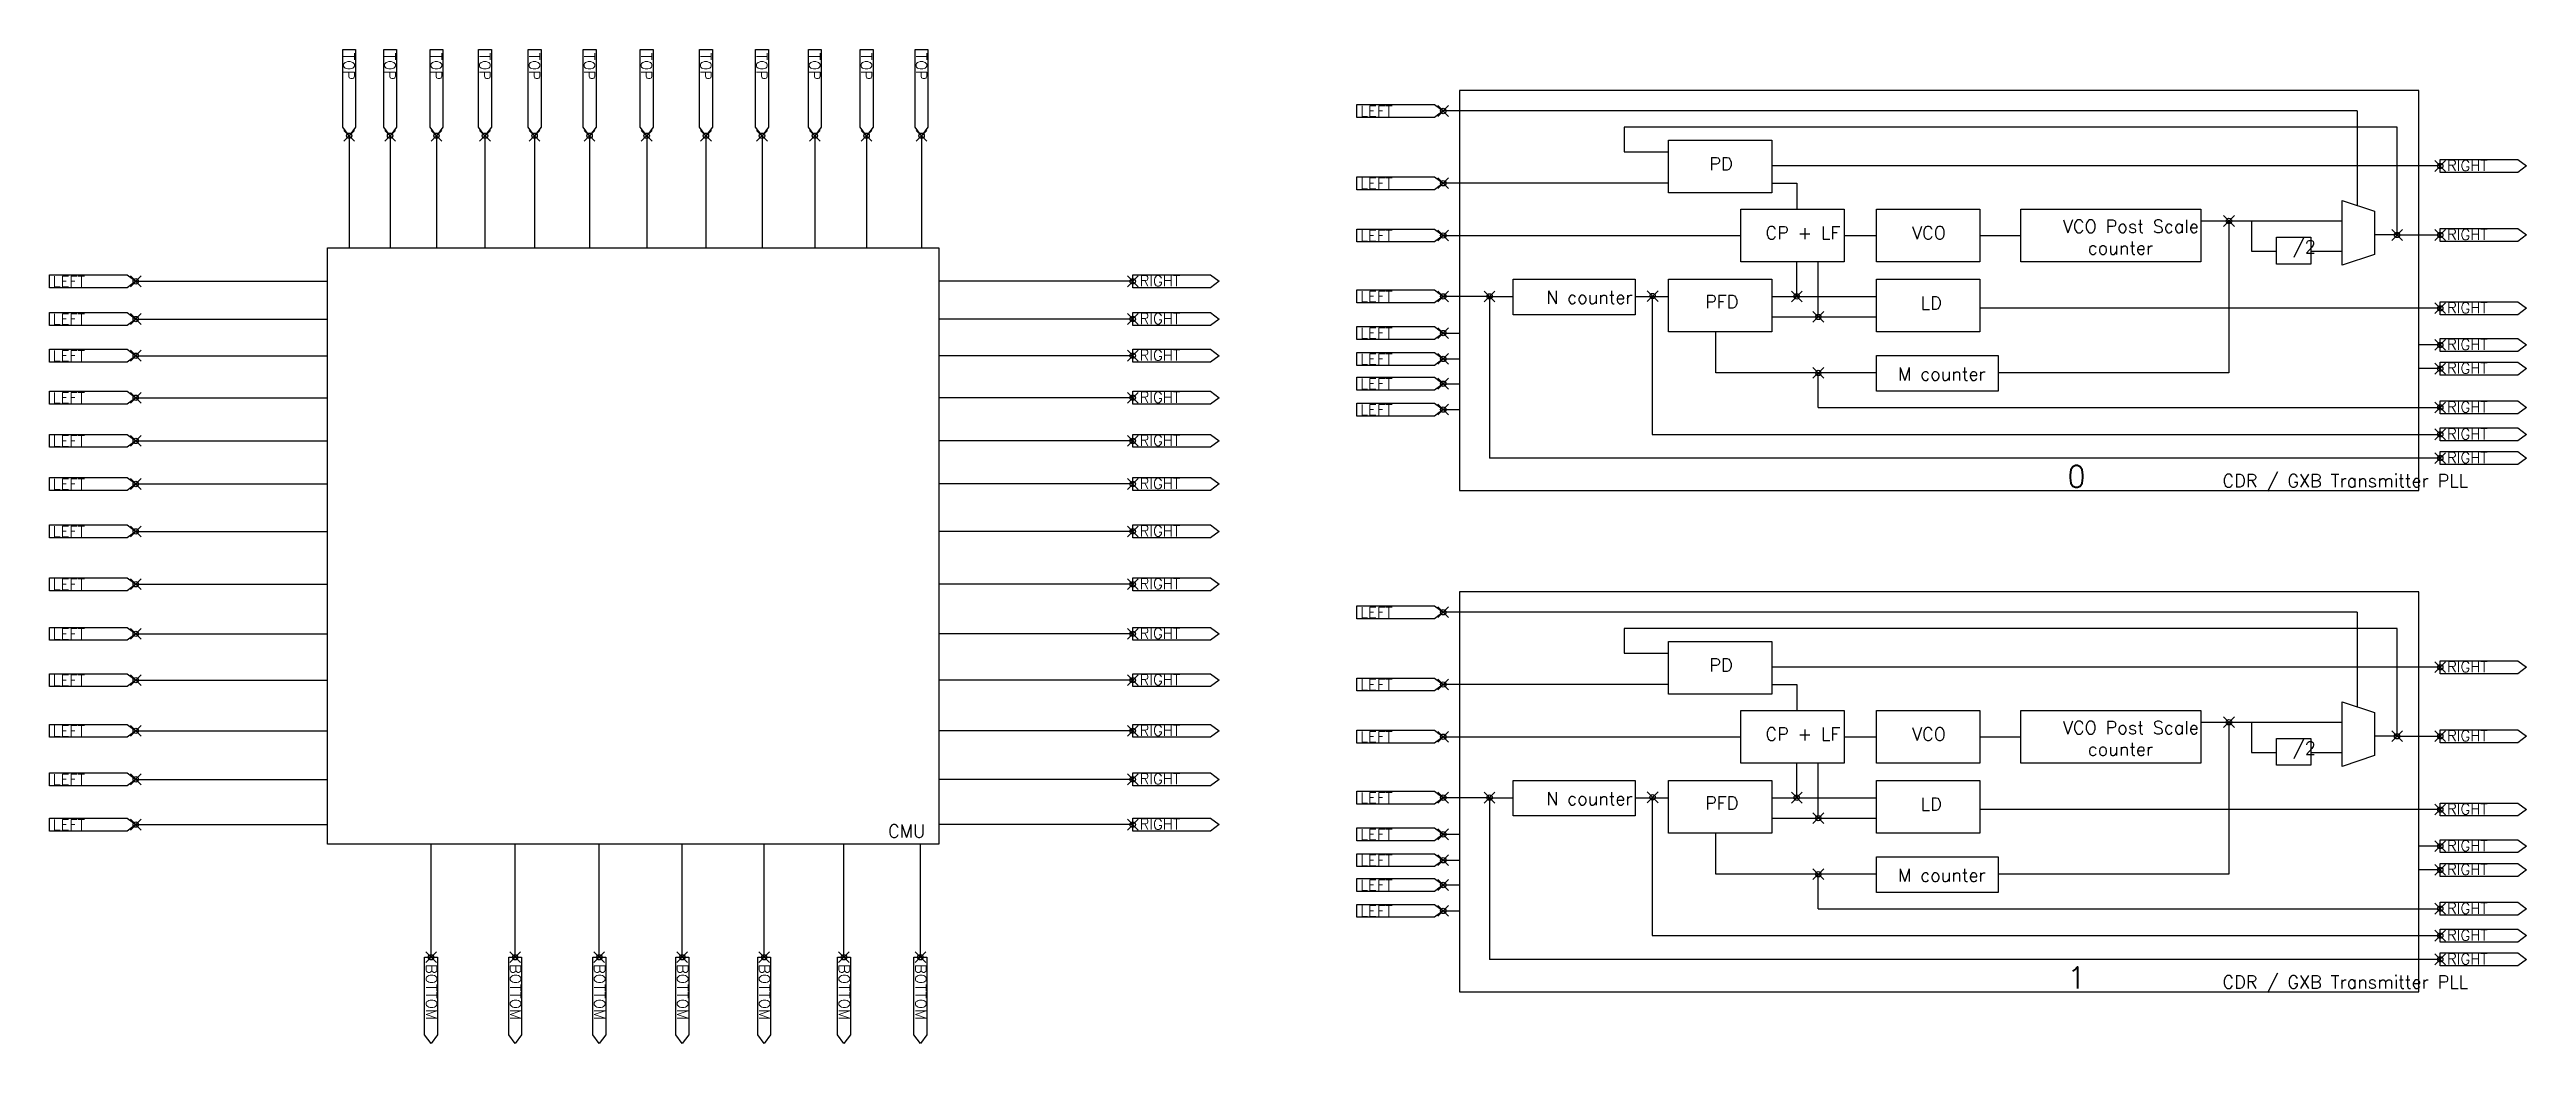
# Model space of a CAD drawing. Extents: x 8 to 2306, y -930 to -8.
import ezdxf

# ---------------------------------------------------------------- set-up
doc = ezdxf.new("R2010")
doc.units = 0
doc.header["$MEASUREMENT"] = 0
doc.header["$PDMODE"] = 35
doc.header["$PDSIZE"] = 5
for name, color, linetype in [('DETAIL_MEDIUM', 182, 'CONTINUOUS'), ('PORTS', 188, 'CONTINUOUS'), ('SIMPLE', 162, 'CONTINUOUS')]:
    doc.layers.add(name, color=color, linetype=linetype)
doc.styles.add('SIMPLEX', font='simplex')

# ---------------------------------------------------------------- blocks, each defined once
blk = doc.blocks.new('TGX_HSSI_CMU_TEXT')
at = {"layer": 'DETAIL_MEDIUM', "linetype": 'CONTINUOUS'}
for p, q in [((308, -683), (875, -683)), ((308, -1236), (308, -683)), ((875, -683), (875, -1236)), ((875, -1236), (308, -1236))]:
    blk.add_line(p, q, dxfattribs=at)
at = {"layer": 'DETAIL_MEDIUM', "linetype": 'CONTINUOUS', "style": 'SIMPLEX'}
blk.add_text('CMU', height=12, dxfattribs=at).set_placement((828, -1230))
blk = doc.blocks.new('TGX_HSSI_CMU_RECOVCLK_PORT')
at = {"layer": 'PORTS', "linetype": 'CONTINUOUS'}
blk.add_lwpolyline([(130, -714), (122, -720), (50, -720), (50, -708), (122, -708), (130, -714)], close=True, dxfattribs=at)
blk.add_point((130, -714), dxfattribs=at)
at = {"layer": 'PORTS', "linetype": 'CONTINUOUS', "style": 'SIMPLEX'}
blk.add_attdef('SIDE', (52.988216, -719.125949), '', height=10, dxfattribs=at)
blk = doc.blocks.new('TGX_HSSI_CMU_RECOVCLK_WIRE')
at = {"layer": 'DETAIL_MEDIUM', "linetype": 'CONTINUOUS'}
blk.add_line((130, -714), (308, -714), dxfattribs=at)
blk = doc.blocks.new('TGX_HSSI_CMU_SYNCSTATUS_PORT')
at = {"layer": 'PORTS', "linetype": 'CONTINUOUS'}
blk.add_lwpolyline([(130, -749), (122, -755), (50, -755), (50, -743), (122, -743), (130, -749)], close=True, dxfattribs=at)
blk.add_point((130, -749), dxfattribs=at)
at = {"layer": 'PORTS', "linetype": 'CONTINUOUS', "style": 'SIMPLEX'}
blk.add_attdef('SIDE', (52.988216, -754.125949), '', height=10, dxfattribs=at)
blk = doc.blocks.new('TGX_HSSI_CMU_SYNCSTATUS_WIRE')
at = {"layer": 'DETAIL_MEDIUM', "linetype": 'CONTINUOUS'}
blk.add_line((130, -749), (308, -749), dxfattribs=at)
blk = doc.blocks.new('TGX_HSSI_CMU_ADET_PORT')
at = {"layer": 'PORTS', "linetype": 'CONTINUOUS'}
blk.add_lwpolyline([(130, -783), (122, -789), (50, -789), (50, -777), (122, -777), (130, -783)], close=True, dxfattribs=at)
blk.add_point((130, -783), dxfattribs=at)
at = {"layer": 'PORTS', "linetype": 'CONTINUOUS', "style": 'SIMPLEX'}
blk.add_attdef('SIDE', (52.988216, -788.125949), '', height=10, dxfattribs=at)
blk = doc.blocks.new('TGX_HSSI_CMU_ADET_WIRE')
at = {"layer": 'DETAIL_MEDIUM', "linetype": 'CONTINUOUS'}
blk.add_line((130, -783), (308, -783), dxfattribs=at)
blk = doc.blocks.new('TGX_HSSI_CMU_RDALIGN_PORT')
at = {"layer": 'PORTS', "linetype": 'CONTINUOUS'}
blk.add_lwpolyline([(130, -822), (122, -828), (50, -828), (50, -816), (122, -816), (130, -822)], close=True, dxfattribs=at)
blk.add_point((130, -822), dxfattribs=at)
at = {"layer": 'PORTS', "linetype": 'CONTINUOUS', "style": 'SIMPLEX'}
blk.add_attdef('SIDE', (52.988216, -827.125949), '', height=10, dxfattribs=at)
blk = doc.blocks.new('TGX_HSSI_CMU_RDALIGN_WIRE')
at = {"layer": 'DETAIL_MEDIUM', "linetype": 'CONTINUOUS'}
blk.add_line((130, -822), (308, -822), dxfattribs=at)
blk = doc.blocks.new('TGX_HSSI_CMU_RXDATAVALID_PORT')
at = {"layer": 'PORTS', "linetype": 'CONTINUOUS'}
blk.add_lwpolyline([(130, -862), (122, -868), (50, -868), (50, -856), (122, -856), (130, -862)], close=True, dxfattribs=at)
blk.add_point((130, -862), dxfattribs=at)
at = {"layer": 'PORTS', "linetype": 'CONTINUOUS', "style": 'SIMPLEX'}
blk.add_attdef('SIDE', (52.988216, -867.125949), '', height=10, dxfattribs=at)
blk = doc.blocks.new('TGX_HSSI_CMU_RXDATAVALID_WIRE')
at = {"layer": 'DETAIL_MEDIUM', "linetype": 'CONTINUOUS'}
blk.add_line((130, -862), (308, -862), dxfattribs=at)
blk = doc.blocks.new('TGX_HSSI_CMU_RXDATAIN_PORT')
at = {"layer": 'PORTS', "linetype": 'CONTINUOUS'}
blk.add_lwpolyline([(130, -902), (122, -908), (50, -908), (50, -896), (122, -896), (130, -902)], close=True, dxfattribs=at)
blk.add_point((130, -902), dxfattribs=at)
at = {"layer": 'PORTS', "linetype": 'CONTINUOUS', "style": 'SIMPLEX'}
blk.add_attdef('SIDE', (52.988216, -907.125949), '', height=10, dxfattribs=at)
blk = doc.blocks.new('TGX_HSSI_CMU_RXDATAIN_WIRE')
at = {"layer": 'DETAIL_MEDIUM', "linetype": 'CONTINUOUS'}
blk.add_line((130, -902), (308, -902), dxfattribs=at)
blk = doc.blocks.new('TGX_HSSI_CMU_RXCTRL_PORT')
at = {"layer": 'PORTS', "linetype": 'CONTINUOUS'}
blk.add_lwpolyline([(130, -946), (122, -952), (50, -952), (50, -940), (122, -940), (130, -946)], close=True, dxfattribs=at)
blk.add_point((130, -946), dxfattribs=at)
at = {"layer": 'PORTS', "linetype": 'CONTINUOUS', "style": 'SIMPLEX'}
blk.add_attdef('SIDE', (52.988216, -951.125949), '', height=10, dxfattribs=at)
blk = doc.blocks.new('TGX_HSSI_CMU_RXCTRL_WIRE')
at = {"layer": 'DETAIL_MEDIUM', "linetype": 'CONTINUOUS'}
blk.add_line((130, -946), (308, -946), dxfattribs=at)
blk = doc.blocks.new('TGX_HSSI_CMU_RXRUNNINGDISP_PORT')
at = {"layer": 'PORTS', "linetype": 'CONTINUOUS'}
blk.add_lwpolyline([(130, -995), (122, -1001), (50, -1001), (50, -989), (122, -989), (130, -995)], close=True, dxfattribs=at)
blk.add_point((130, -995), dxfattribs=at)
at = {"layer": 'PORTS', "linetype": 'CONTINUOUS', "style": 'SIMPLEX'}
blk.add_attdef('SIDE', (52.988216, -1000.125949), '', height=10, dxfattribs=at)
blk = doc.blocks.new('TGX_HSSI_CMU_RXRUNNINGDISP_WIRE')
at = {"layer": 'DETAIL_MEDIUM', "linetype": 'CONTINUOUS'}
blk.add_line((130, -995), (308, -995), dxfattribs=at)
blk = doc.blocks.new('TGX_HSSI_CMU_RXDENABLESYNC_PORT')
at = {"layer": 'PORTS', "linetype": 'CONTINUOUS'}
blk.add_lwpolyline([(130, -1041), (122, -1047), (50, -1047), (50, -1035), (122, -1035), (130, -1041)], close=True, dxfattribs=at)
blk.add_point((130, -1041), dxfattribs=at)
at = {"layer": 'PORTS', "linetype": 'CONTINUOUS', "style": 'SIMPLEX'}
blk.add_attdef('SIDE', (52.988216, -1046.125949), '', height=10, dxfattribs=at)
blk = doc.blocks.new('TGX_HSSI_CMU_RXDENABLESYNC_WIRE')
at = {"layer": 'DETAIL_MEDIUM', "linetype": 'CONTINUOUS'}
blk.add_line((130, -1041), (308, -1041), dxfattribs=at)
blk = doc.blocks.new('TGX_HSSI_CMU_TXDATAIN_PORT')
at = {"layer": 'PORTS', "linetype": 'CONTINUOUS'}
blk.add_lwpolyline([(130, -1084), (122, -1090), (50, -1090), (50, -1078), (122, -1078), (130, -1084)], close=True, dxfattribs=at)
blk.add_point((130, -1084), dxfattribs=at)
at = {"layer": 'PORTS', "linetype": 'CONTINUOUS', "style": 'SIMPLEX'}
blk.add_attdef('SIDE', (52.988216, -1089.125949), '', height=10, dxfattribs=at)
blk = doc.blocks.new('TGX_HSSI_CMU_TXDATAIN_WIRE')
at = {"layer": 'DETAIL_MEDIUM', "linetype": 'CONTINUOUS'}
blk.add_line((130, -1084), (308, -1084), dxfattribs=at)
blk = doc.blocks.new('TGX_HSSI_CMU_TXCTRL_PORT')
at = {"layer": 'PORTS', "linetype": 'CONTINUOUS'}
blk.add_lwpolyline([(130, -1131), (122, -1137), (50, -1137), (50, -1125), (122, -1125), (130, -1131)], close=True, dxfattribs=at)
blk.add_point((130, -1131), dxfattribs=at)
at = {"layer": 'PORTS', "linetype": 'CONTINUOUS', "style": 'SIMPLEX'}
blk.add_attdef('SIDE', (52.988216, -1136.125949), '', height=10, dxfattribs=at)
blk = doc.blocks.new('TGX_HSSI_CMU_TXCTRL_WIRE')
at = {"layer": 'DETAIL_MEDIUM', "linetype": 'CONTINUOUS'}
blk.add_line((130, -1131), (308, -1131), dxfattribs=at)
blk = doc.blocks.new('TGX_HSSI_CMU_RXCLK_PORT')
at = {"layer": 'PORTS', "linetype": 'CONTINUOUS'}
blk.add_lwpolyline([(130, -1176), (122, -1182), (50, -1182), (50, -1170), (122, -1170), (130, -1176)], close=True, dxfattribs=at)
blk.add_point((130, -1176), dxfattribs=at)
at = {"layer": 'PORTS', "linetype": 'CONTINUOUS', "style": 'SIMPLEX'}
blk.add_attdef('SIDE', (52.988216, -1181.125949), '', height=10, dxfattribs=at)
blk = doc.blocks.new('TGX_HSSI_CMU_RXCLK_WIRE')
at = {"layer": 'DETAIL_MEDIUM', "linetype": 'CONTINUOUS'}
blk.add_line((130, -1176), (308, -1176), dxfattribs=at)
blk = doc.blocks.new('TGX_HSSI_CMU_TXCLK_PORT')
at = {"layer": 'PORTS', "linetype": 'CONTINUOUS'}
blk.add_lwpolyline([(130, -1218), (122, -1224), (50, -1224), (50, -1212), (122, -1212), (130, -1218)], close=True, dxfattribs=at)
blk.add_point((130, -1218), dxfattribs=at)
at = {"layer": 'PORTS', "linetype": 'CONTINUOUS', "style": 'SIMPLEX'}
blk.add_attdef('SIDE', (52.988216, -1223.125949), '', height=10, dxfattribs=at)
blk = doc.blocks.new('TGX_HSSI_CMU_TXCLK_WIRE')
at = {"layer": 'DETAIL_MEDIUM', "linetype": 'CONTINUOUS'}
blk.add_line((130, -1218), (308, -1218), dxfattribs=at)
blk = doc.blocks.new('TGX_HSSI_CMU_QUADENABLE_PORT')
at = {"layer": 'PORTS', "linetype": 'CONTINUOUS'}
blk.add_lwpolyline([(328, -579), (322, -571), (322, -499), (334, -499), (334, -571), (328, -579)], close=True, dxfattribs=at)
blk.add_point((328, -579), dxfattribs=at)
at = {"layer": 'PORTS', "linetype": 'CONTINUOUS', "style": 'SIMPLEX'}
blk.add_attdef('SIDE', (322.874051, -501.988216), '', height=10, rotation=270, dxfattribs=at)
blk = doc.blocks.new('TGX_HSSI_CMU_QUADENABLE_WIRE')
at = {"layer": 'DETAIL_MEDIUM', "linetype": 'CONTINUOUS'}
blk.add_line((328, -579), (328, -683), dxfattribs=at)
blk = doc.blocks.new('TGX_HSSI_CMU_QUADRESET_PORT')
at = {"layer": 'PORTS', "linetype": 'CONTINUOUS'}
blk.add_lwpolyline([(366, -579), (360, -571), (360, -499), (372, -499), (372, -571), (366, -579)], close=True, dxfattribs=at)
blk.add_point((366, -579), dxfattribs=at)
at = {"layer": 'PORTS', "linetype": 'CONTINUOUS', "style": 'SIMPLEX'}
blk.add_attdef('SIDE', (360.874051, -501.988216), '', height=10, rotation=270, dxfattribs=at)
blk = doc.blocks.new('TGX_HSSI_CMU_QUADRESET_WIRE')
at = {"layer": 'DETAIL_MEDIUM', "linetype": 'CONTINUOUS'}
blk.add_line((366, -579), (366, -683), dxfattribs=at)
blk = doc.blocks.new('TGX_HSSI_CMU_DPCLK_PORT')
at = {"layer": 'PORTS', "linetype": 'CONTINUOUS'}
blk.add_lwpolyline([(409, -579), (403, -571), (403, -499), (415, -499), (415, -571), (409, -579)], close=True, dxfattribs=at)
blk.add_point((409, -579), dxfattribs=at)
at = {"layer": 'PORTS', "linetype": 'CONTINUOUS', "style": 'SIMPLEX'}
blk.add_attdef('SIDE', (403.874051, -501.988216), '', height=10, rotation=270, dxfattribs=at)
blk = doc.blocks.new('TGX_HSSI_CMU_DPCLK_WIRE')
at = {"layer": 'DETAIL_MEDIUM', "linetype": 'CONTINUOUS'}
blk.add_line((409, -579), (409, -683), dxfattribs=at)
blk = doc.blocks.new('TGX_HSSI_CMU_DPRIOIN_PORT')
at = {"layer": 'PORTS', "linetype": 'CONTINUOUS'}
blk.add_lwpolyline([(454, -579), (448, -571), (448, -499), (460, -499), (460, -571), (454, -579)], close=True, dxfattribs=at)
blk.add_point((454, -579), dxfattribs=at)
at = {"layer": 'PORTS', "linetype": 'CONTINUOUS', "style": 'SIMPLEX'}
blk.add_attdef('SIDE', (448.874051, -501.988216), '', height=10, rotation=270, dxfattribs=at)
blk = doc.blocks.new('TGX_HSSI_CMU_DPRIOIN_WIRE')
at = {"layer": 'DETAIL_MEDIUM', "linetype": 'CONTINUOUS'}
blk.add_line((454, -579), (454, -683), dxfattribs=at)
blk = doc.blocks.new('TGX_HSSI_CMU_DPRIOLOAD_PORT')
at = {"layer": 'PORTS', "linetype": 'CONTINUOUS'}
blk.add_lwpolyline([(500, -579), (494, -571), (494, -499), (506, -499), (506, -571), (500, -579)], close=True, dxfattribs=at)
blk.add_point((500, -579), dxfattribs=at)
at = {"layer": 'PORTS', "linetype": 'CONTINUOUS', "style": 'SIMPLEX'}
blk.add_attdef('SIDE', (494.874051, -501.988216), '', height=10, rotation=270, dxfattribs=at)
blk = doc.blocks.new('TGX_HSSI_CMU_DPRIOLOAD_WIRE')
at = {"layer": 'DETAIL_MEDIUM', "linetype": 'CONTINUOUS'}
blk.add_line((500, -579), (500, -683), dxfattribs=at)
blk = doc.blocks.new('TGX_HSSI_CMU_DPRIODISABLE_PORT')
at = {"layer": 'PORTS', "linetype": 'CONTINUOUS'}
blk.add_lwpolyline([(551, -579), (545, -571), (545, -499), (557, -499), (557, -571), (551, -579)], close=True, dxfattribs=at)
blk.add_point((551, -579), dxfattribs=at)
at = {"layer": 'PORTS', "linetype": 'CONTINUOUS', "style": 'SIMPLEX'}
blk.add_attdef('SIDE', (545.874051, -501.988216), '', height=10, rotation=270, dxfattribs=at)
blk = doc.blocks.new('TGX_HSSI_CMU_DPRIODISABLE_WIRE')
at = {"layer": 'DETAIL_MEDIUM', "linetype": 'CONTINUOUS'}
blk.add_line((551, -579), (551, -683), dxfattribs=at)
blk = doc.blocks.new('TGX_HSSI_CMU_RXDPRIOIN_PORT')
at = {"layer": 'PORTS', "linetype": 'CONTINUOUS'}
blk.add_lwpolyline([(604, -579), (598, -571), (598, -499), (610, -499), (610, -571), (604, -579)], close=True, dxfattribs=at)
blk.add_point((604, -579), dxfattribs=at)
at = {"layer": 'PORTS', "linetype": 'CONTINUOUS', "style": 'SIMPLEX'}
blk.add_attdef('SIDE', (598.874051, -501.988216), '', height=10, rotation=270, dxfattribs=at)
blk = doc.blocks.new('TGX_HSSI_CMU_RXDPRIOIN_WIRE')
at = {"layer": 'DETAIL_MEDIUM', "linetype": 'CONTINUOUS'}
blk.add_line((604, -579), (604, -683), dxfattribs=at)
blk = doc.blocks.new('TGX_HSSI_CMU_TXDPRIOIN_PORT')
at = {"layer": 'PORTS', "linetype": 'CONTINUOUS'}
blk.add_lwpolyline([(659, -579), (653, -571), (653, -499), (665, -499), (665, -571), (659, -579)], close=True, dxfattribs=at)
blk.add_point((659, -579), dxfattribs=at)
at = {"layer": 'PORTS', "linetype": 'CONTINUOUS', "style": 'SIMPLEX'}
blk.add_attdef('SIDE', (653.874051, -501.988216), '', height=10, rotation=270, dxfattribs=at)
blk = doc.blocks.new('TGX_HSSI_CMU_TXDPRIOIN_WIRE')
at = {"layer": 'DETAIL_MEDIUM', "linetype": 'CONTINUOUS'}
blk.add_line((659, -579), (659, -683), dxfattribs=at)
blk = doc.blocks.new('TGX_HSSI_CMU_PLLDPRIOIN_PORT')
at = {"layer": 'PORTS', "linetype": 'CONTINUOUS'}
blk.add_lwpolyline([(711, -579), (705, -571), (705, -499), (717, -499), (717, -571), (711, -579)], close=True, dxfattribs=at)
blk.add_point((711, -579), dxfattribs=at)
at = {"layer": 'PORTS', "linetype": 'CONTINUOUS', "style": 'SIMPLEX'}
blk.add_attdef('SIDE', (705.874051, -501.988216), '', height=10, rotation=270, dxfattribs=at)
blk = doc.blocks.new('TGX_HSSI_CMU_PLLDPRIOIN_WIRE')
at = {"layer": 'DETAIL_MEDIUM', "linetype": 'CONTINUOUS'}
blk.add_line((711, -579), (711, -683), dxfattribs=at)
blk = doc.blocks.new('TGX_HSSI_CMU_DIVDPRIOIN_PORT')
at = {"layer": 'PORTS', "linetype": 'CONTINUOUS'}
blk.add_lwpolyline([(760, -579), (754, -571), (754, -499), (766, -499), (766, -571), (760, -579)], close=True, dxfattribs=at)
blk.add_point((760, -579), dxfattribs=at)
at = {"layer": 'PORTS', "linetype": 'CONTINUOUS', "style": 'SIMPLEX'}
blk.add_attdef('SIDE', (754.874051, -501.988216), '', height=10, rotation=270, dxfattribs=at)
blk = doc.blocks.new('TGX_HSSI_CMU_DIVDPRIOIN_WIRE')
at = {"layer": 'DETAIL_MEDIUM', "linetype": 'CONTINUOUS'}
blk.add_line((760, -579), (760, -683), dxfattribs=at)
blk = doc.blocks.new('TGX_HSSI_CMU_REFCLKDPRIOIN_PORT')
at = {"layer": 'PORTS', "linetype": 'CONTINUOUS'}
blk.add_lwpolyline([(808, -579), (802, -571), (802, -499), (814, -499), (814, -571), (808, -579)], close=True, dxfattribs=at)
blk.add_point((808, -579), dxfattribs=at)
at = {"layer": 'PORTS', "linetype": 'CONTINUOUS', "style": 'SIMPLEX'}
blk.add_attdef('SIDE', (802.874051, -501.988216), '', height=10, rotation=270, dxfattribs=at)
blk = doc.blocks.new('TGX_HSSI_CMU_REFCLKDPRIOIN_WIRE')
at = {"layer": 'DETAIL_MEDIUM', "linetype": 'CONTINUOUS'}
blk.add_line((808, -579), (808, -683), dxfattribs=at)
blk = doc.blocks.new('TGX_HSSI_CMU_FIXEDCLK_PORT')
at = {"layer": 'PORTS', "linetype": 'CONTINUOUS'}
blk.add_lwpolyline([(859, -579), (853, -571), (853, -499), (865, -499), (865, -571), (859, -579)], close=True, dxfattribs=at)
blk.add_point((859, -579), dxfattribs=at)
at = {"layer": 'PORTS', "linetype": 'CONTINUOUS', "style": 'SIMPLEX'}
blk.add_attdef('SIDE', (853.874051, -501.988216), '', height=10, rotation=270, dxfattribs=at)
blk = doc.blocks.new('TGX_HSSI_CMU_FIXEDCLK_WIRE')
at = {"layer": 'DETAIL_MEDIUM', "linetype": 'CONTINUOUS'}
blk.add_line((859, -579), (859, -683), dxfattribs=at)
blk = doc.blocks.new('TGX_HSSI_CMU_ALIGNSTATUS_PORT')
at = {"layer": 'PORTS', "linetype": 'CONTINUOUS'}
blk.add_lwpolyline([(1135, -714), (1127, -720), (1055, -720), (1055, -708), (1127, -708), (1135, -714)], close=True, dxfattribs=at)
blk.add_point((1055, -714), dxfattribs=at)
at = {"layer": 'PORTS', "linetype": 'CONTINUOUS', "style": 'SIMPLEX'}
blk.add_attdef('SIDE', (1061.370255, -718.60697), '', height=10, rotation=0.000019, dxfattribs=at)
blk = doc.blocks.new('TGX_HSSI_CMU_ALIGNSTATUS_WIRE')
at = {"layer": 'DETAIL_MEDIUM', "linetype": 'CONTINUOUS'}
blk.add_line((1055, -714), (875, -714), dxfattribs=at)
blk = doc.blocks.new('TGX_HSSI_CMU_ENABLEDESKEW_PORT')
at = {"layer": 'PORTS', "linetype": 'CONTINUOUS'}
blk.add_lwpolyline([(1135, -749), (1127, -755), (1055, -755), (1055, -743), (1127, -743), (1135, -749)], close=True, dxfattribs=at)
blk.add_point((1055, -749), dxfattribs=at)
at = {"layer": 'PORTS', "linetype": 'CONTINUOUS', "style": 'SIMPLEX'}
blk.add_attdef('SIDE', (1061.370255, -753.60697), '', height=10, rotation=0.000019, dxfattribs=at)
blk = doc.blocks.new('TGX_HSSI_CMU_ENABLEDESKEW_WIRE')
at = {"layer": 'DETAIL_MEDIUM', "linetype": 'CONTINUOUS'}
blk.add_line((1055, -749), (875, -749), dxfattribs=at)
blk = doc.blocks.new('TGX_HSSI_CMU_FIFORESETRD_PORT')
at = {"layer": 'PORTS', "linetype": 'CONTINUOUS'}
blk.add_lwpolyline([(1135, -783), (1127, -789), (1055, -789), (1055, -777), (1127, -777), (1135, -783)], close=True, dxfattribs=at)
blk.add_point((1055, -783), dxfattribs=at)
at = {"layer": 'PORTS', "linetype": 'CONTINUOUS', "style": 'SIMPLEX'}
blk.add_attdef('SIDE', (1061.370255, -787.60697), '', height=10, rotation=0.000019, dxfattribs=at)
blk = doc.blocks.new('TGX_HSSI_CMU_FIFORESETRD_WIRE')
at = {"layer": 'DETAIL_MEDIUM', "linetype": 'CONTINUOUS'}
blk.add_line((1055, -783), (875, -783), dxfattribs=at)
blk = doc.blocks.new('TGX_HSSI_CMU_RXDATAOUT_PORT')
at = {"layer": 'PORTS', "linetype": 'CONTINUOUS'}
blk.add_lwpolyline([(1135, -822), (1127, -828), (1055, -828), (1055, -816), (1127, -816), (1135, -822)], close=True, dxfattribs=at)
blk.add_point((1055, -822), dxfattribs=at)
at = {"layer": 'PORTS', "linetype": 'CONTINUOUS', "style": 'SIMPLEX'}
blk.add_attdef('SIDE', (1061.370255, -826.60697), '', height=10, rotation=0.000019, dxfattribs=at)
blk = doc.blocks.new('TGX_HSSI_CMU_RXDATAOUT_WIRE')
at = {"layer": 'DETAIL_MEDIUM', "linetype": 'CONTINUOUS'}
blk.add_line((1055, -822), (875, -822), dxfattribs=at)
blk = doc.blocks.new('TGX_HSSI_CMU_RXCTRLOUT_PORT')
at = {"layer": 'PORTS', "linetype": 'CONTINUOUS'}
blk.add_lwpolyline([(1135, -862), (1127, -868), (1055, -868), (1055, -856), (1127, -856), (1135, -862)], close=True, dxfattribs=at)
blk.add_point((1055, -862), dxfattribs=at)
at = {"layer": 'PORTS', "linetype": 'CONTINUOUS', "style": 'SIMPLEX'}
blk.add_attdef('SIDE', (1061.370255, -866.60697), '', height=10, rotation=0.000019, dxfattribs=at)
blk = doc.blocks.new('TGX_HSSI_CMU_RXCTRLOUT_WIRE')
at = {"layer": 'DETAIL_MEDIUM', "linetype": 'CONTINUOUS'}
blk.add_line((1055, -862), (875, -862), dxfattribs=at)
blk = doc.blocks.new('TGX_HSSI_CMU_TXDATAOUT_PORT')
at = {"layer": 'PORTS', "linetype": 'CONTINUOUS'}
blk.add_lwpolyline([(1135, -902), (1127, -908), (1055, -908), (1055, -896), (1127, -896), (1135, -902)], close=True, dxfattribs=at)
blk.add_point((1055, -902), dxfattribs=at)
at = {"layer": 'PORTS', "linetype": 'CONTINUOUS', "style": 'SIMPLEX'}
blk.add_attdef('SIDE', (1061.370255, -906.60697), '', height=10, rotation=0.000019, dxfattribs=at)
blk = doc.blocks.new('TGX_HSSI_CMU_TXDATAOUT_WIRE')
at = {"layer": 'DETAIL_MEDIUM', "linetype": 'CONTINUOUS'}
blk.add_line((1055, -902), (875, -902), dxfattribs=at)
blk = doc.blocks.new('TGX_HSSI_CMU_TXCTRLOUT_PORT')
at = {"layer": 'PORTS', "linetype": 'CONTINUOUS'}
blk.add_lwpolyline([(1135, -946), (1127, -952), (1055, -952), (1055, -940), (1127, -940), (1135, -946)], close=True, dxfattribs=at)
blk.add_point((1055, -946), dxfattribs=at)
at = {"layer": 'PORTS', "linetype": 'CONTINUOUS', "style": 'SIMPLEX'}
blk.add_attdef('SIDE', (1061.370255, -950.60697), '', height=10, rotation=0.000019, dxfattribs=at)
blk = doc.blocks.new('TGX_HSSI_CMU_TXCTRLOUT_WIRE')
at = {"layer": 'DETAIL_MEDIUM', "linetype": 'CONTINUOUS'}
blk.add_line((1055, -946), (875, -946), dxfattribs=at)
blk = doc.blocks.new('TGX_HSSI_CMU_DIGITALOUT_PORT')
at = {"layer": 'PORTS', "linetype": 'CONTINUOUS'}
blk.add_lwpolyline([(1135, -995), (1127, -1001), (1055, -1001), (1055, -989), (1127, -989), (1135, -995)], close=True, dxfattribs=at)
blk.add_point((1055, -995), dxfattribs=at)
at = {"layer": 'PORTS', "linetype": 'CONTINUOUS', "style": 'SIMPLEX'}
blk.add_attdef('SIDE', (1061.370255, -999.60697), '', height=10, rotation=0.000019, dxfattribs=at)
blk = doc.blocks.new('TGX_HSSI_CMU_DIGITALOUT_WIRE')
at = {"layer": 'DETAIL_MEDIUM', "linetype": 'CONTINUOUS'}
blk.add_line((1055, -995), (875, -995), dxfattribs=at)
blk = doc.blocks.new('TGX_HSSI_CMU_PLLRESETOUT_PORT')
at = {"layer": 'PORTS', "linetype": 'CONTINUOUS'}
blk.add_lwpolyline([(1135, -1041), (1127, -1047), (1055, -1047), (1055, -1035), (1127, -1035), (1135, -1041)], close=True, dxfattribs=at)
blk.add_point((1055, -1041), dxfattribs=at)
at = {"layer": 'PORTS', "linetype": 'CONTINUOUS', "style": 'SIMPLEX'}
blk.add_attdef('SIDE', (1061.370255, -1045.60697), '', height=10, rotation=0.000019, dxfattribs=at)
blk = doc.blocks.new('TGX_HSSI_CMU_PLLRESETOUT_WIRE')
at = {"layer": 'DETAIL_MEDIUM', "linetype": 'CONTINUOUS'}
blk.add_line((1055, -1041), (875, -1041), dxfattribs=at)
blk = doc.blocks.new('TGX_HSSI_CMU_PLLPOWERDN_PORT')
at = {"layer": 'PORTS', "linetype": 'CONTINUOUS'}
blk.add_lwpolyline([(1135, -1084), (1127, -1090), (1055, -1090), (1055, -1078), (1127, -1078), (1135, -1084)], close=True, dxfattribs=at)
blk.add_point((1055, -1084), dxfattribs=at)
at = {"layer": 'PORTS', "linetype": 'CONTINUOUS', "style": 'SIMPLEX'}
blk.add_attdef('SIDE', (1061.370255, -1088.60697), '', height=10, rotation=0.000019, dxfattribs=at)
blk = doc.blocks.new('TGX_HSSI_CMU_PLLPOWERDN_WIRE')
at = {"layer": 'DETAIL_MEDIUM', "linetype": 'CONTINUOUS'}
blk.add_line((1055, -1084), (875, -1084), dxfattribs=at)
blk = doc.blocks.new('TGX_HSSI_CMU_QUADRESETOUT_PORT')
at = {"layer": 'PORTS', "linetype": 'CONTINUOUS'}
blk.add_lwpolyline([(1135, -1131), (1127, -1137), (1055, -1137), (1055, -1125), (1127, -1125), (1135, -1131)], close=True, dxfattribs=at)
blk.add_point((1055, -1131), dxfattribs=at)
at = {"layer": 'PORTS', "linetype": 'CONTINUOUS', "style": 'SIMPLEX'}
blk.add_attdef('SIDE', (1061.370255, -1135.60697), '', height=10, rotation=0.000019, dxfattribs=at)
blk = doc.blocks.new('TGX_HSSI_CMU_QUADRESETOUT_WIRE')
at = {"layer": 'DETAIL_MEDIUM', "linetype": 'CONTINUOUS'}
blk.add_line((1055, -1131), (875, -1131), dxfattribs=at)
blk = doc.blocks.new('TGX_HSSI_CMU_CLKDIVPOWERDN_PORT')
at = {"layer": 'PORTS', "linetype": 'CONTINUOUS'}
blk.add_lwpolyline([(1135, -1176), (1127, -1182), (1055, -1182), (1055, -1170), (1127, -1170), (1135, -1176)], close=True, dxfattribs=at)
blk.add_point((1055, -1176), dxfattribs=at)
at = {"layer": 'PORTS', "linetype": 'CONTINUOUS', "style": 'SIMPLEX'}
blk.add_attdef('SIDE', (1061.370255, -1180.60697), '', height=10, rotation=0.000019, dxfattribs=at)
blk = doc.blocks.new('TGX_HSSI_CMU_CLKDIVPOWERDN_WIRE')
at = {"layer": 'DETAIL_MEDIUM', "linetype": 'CONTINUOUS'}
blk.add_line((1055, -1176), (875, -1176), dxfattribs=at)
blk = doc.blocks.new('TGX_HSSI_CMU_DPRIOOUT_PORT')
at = {"layer": 'PORTS', "linetype": 'CONTINUOUS'}
blk.add_lwpolyline([(1135, -1218), (1127, -1224), (1055, -1224), (1055, -1212), (1127, -1212), (1135, -1218)], close=True, dxfattribs=at)
blk.add_point((1055, -1218), dxfattribs=at)
at = {"layer": 'PORTS', "linetype": 'CONTINUOUS', "style": 'SIMPLEX'}
blk.add_attdef('SIDE', (1061.370255, -1222.60697), '', height=10, rotation=0.000019, dxfattribs=at)
blk = doc.blocks.new('TGX_HSSI_CMU_DPRIOOUT_WIRE')
at = {"layer": 'DETAIL_MEDIUM', "linetype": 'CONTINUOUS'}
blk.add_line((1055, -1218), (875, -1218), dxfattribs=at)
blk = doc.blocks.new('TGX_HSSI_CMU_DPRIOOE_PORT')
at = {"layer": 'PORTS', "linetype": 'CONTINUOUS'}
blk.add_lwpolyline([(858, -1421), (852, -1413), (852, -1341), (864, -1341), (864, -1413), (858, -1421)], close=True, dxfattribs=at)
blk.add_point((858, -1341), dxfattribs=at)
at = {"layer": 'PORTS', "linetype": 'CONTINUOUS', "style": 'SIMPLEX'}
blk.add_attdef('SIDE', (853.39303, -1347.370255), '', height=10, rotation=270.000019, dxfattribs=at)
blk = doc.blocks.new('TGX_HSSI_CMU_DPRIOOE_WIRE')
at = {"layer": 'DETAIL_MEDIUM', "linetype": 'CONTINUOUS'}
blk.add_line((858, -1341), (858, -1236), dxfattribs=at)
blk = doc.blocks.new('TGX_HSSI_CMU_DPRIODISOUT_PORT')
at = {"layer": 'PORTS', "linetype": 'CONTINUOUS'}
blk.add_lwpolyline([(787, -1421), (781, -1413), (781, -1341), (793, -1341), (793, -1413), (787, -1421)], close=True, dxfattribs=at)
blk.add_point((787, -1341), dxfattribs=at)
at = {"layer": 'PORTS', "linetype": 'CONTINUOUS', "style": 'SIMPLEX'}
blk.add_attdef('SIDE', (782.39303, -1347.370255), '', height=10, rotation=270.000019, dxfattribs=at)
blk = doc.blocks.new('TGX_HSSI_CMU_DPRIODISOUT_WIRE')
at = {"layer": 'DETAIL_MEDIUM', "linetype": 'CONTINUOUS'}
blk.add_line((787, -1341), (787, -1236), dxfattribs=at)
blk = doc.blocks.new('TGX_HSSI_CMU_RXDPRIOOUT_PORT')
at = {"layer": 'PORTS', "linetype": 'CONTINUOUS'}
blk.add_lwpolyline([(713, -1421), (707, -1413), (707, -1341), (719, -1341), (719, -1413), (713, -1421)], close=True, dxfattribs=at)
blk.add_point((713, -1341), dxfattribs=at)
at = {"layer": 'PORTS', "linetype": 'CONTINUOUS', "style": 'SIMPLEX'}
blk.add_attdef('SIDE', (708.39303, -1347.370255), '', height=10, rotation=270.000019, dxfattribs=at)
blk = doc.blocks.new('TGX_HSSI_CMU_RXDPRIOOUT_WIRE')
at = {"layer": 'DETAIL_MEDIUM', "linetype": 'CONTINUOUS'}
blk.add_line((713, -1341), (713, -1236), dxfattribs=at)
blk = doc.blocks.new('TGX_HSSI_CMU_TXDPRIOOUT_PORT')
at = {"layer": 'PORTS', "linetype": 'CONTINUOUS'}
blk.add_lwpolyline([(637, -1421), (631, -1413), (631, -1341), (643, -1341), (643, -1413), (637, -1421)], close=True, dxfattribs=at)
blk.add_point((637, -1341), dxfattribs=at)
at = {"layer": 'PORTS', "linetype": 'CONTINUOUS', "style": 'SIMPLEX'}
blk.add_attdef('SIDE', (632.39303, -1347.370255), '', height=10, rotation=270.000019, dxfattribs=at)
blk = doc.blocks.new('TGX_HSSI_CMU_TXDPRIOOUT_WIRE')
at = {"layer": 'DETAIL_MEDIUM', "linetype": 'CONTINUOUS'}
blk.add_line((637, -1341), (637, -1236), dxfattribs=at)
blk = doc.blocks.new('TGX_HSSI_CMU_PLLDPRIOOUT_PORT')
at = {"layer": 'PORTS', "linetype": 'CONTINUOUS'}
blk.add_lwpolyline([(560, -1421), (554, -1413), (554, -1341), (566, -1341), (566, -1413), (560, -1421)], close=True, dxfattribs=at)
blk.add_point((560, -1341), dxfattribs=at)
at = {"layer": 'PORTS', "linetype": 'CONTINUOUS', "style": 'SIMPLEX'}
blk.add_attdef('SIDE', (555.39303, -1347.370255), '', height=10, rotation=270.000019, dxfattribs=at)
blk = doc.blocks.new('TGX_HSSI_CMU_PLLDPRIOOUT_WIRE')
at = {"layer": 'DETAIL_MEDIUM', "linetype": 'CONTINUOUS'}
blk.add_line((560, -1341), (560, -1236), dxfattribs=at)
blk = doc.blocks.new('TGX_HSSI_CMU_DIVDPRIOOUT_PORT')
at = {"layer": 'PORTS', "linetype": 'CONTINUOUS'}
blk.add_lwpolyline([(482, -1421), (476, -1413), (476, -1341), (488, -1341), (488, -1413), (482, -1421)], close=True, dxfattribs=at)
blk.add_point((482, -1341), dxfattribs=at)
at = {"layer": 'PORTS', "linetype": 'CONTINUOUS', "style": 'SIMPLEX'}
blk.add_attdef('SIDE', (477.39303, -1347.370255), '', height=10, rotation=270.000019, dxfattribs=at)
blk = doc.blocks.new('TGX_HSSI_CMU_DIVDPRIOOUT_WIRE')
at = {"layer": 'DETAIL_MEDIUM', "linetype": 'CONTINUOUS'}
blk.add_line((482, -1341), (482, -1236), dxfattribs=at)
blk = doc.blocks.new('TGX_HSSI_CMU_REFCKDPRIOOUT_PORT')
at = {"layer": 'PORTS', "linetype": 'CONTINUOUS'}
blk.add_lwpolyline([(404, -1421), (398, -1413), (398, -1341), (410, -1341), (410, -1413), (404, -1421)], close=True, dxfattribs=at)
blk.add_point((404, -1341), dxfattribs=at)
at = {"layer": 'PORTS', "linetype": 'CONTINUOUS', "style": 'SIMPLEX'}
blk.add_attdef('SIDE', (399.39303, -1347.370255), '', height=10, rotation=270.000019, dxfattribs=at)
blk = doc.blocks.new('TGX_HSSI_CMU_REFCKDPRIOOUT_WIRE')
at = {"layer": 'DETAIL_MEDIUM', "linetype": 'CONTINUOUS'}
blk.add_line((404, -1341), (404, -1236), dxfattribs=at)
blk = doc.blocks.new('TGX_HSSI_CMU')
at = {"layer": 'DETAIL_MEDIUM', "linetype": 'CONTINUOUS'}
for name in ['TGX_HSSI_CMU_QUADENABLE_WIRE', 'TGX_HSSI_CMU_QUADRESET_WIRE', 'TGX_HSSI_CMU_DPCLK_WIRE', 'TGX_HSSI_CMU_DPRIOIN_WIRE', 'TGX_HSSI_CMU_DPRIOLOAD_WIRE', 'TGX_HSSI_CMU_DPRIODISABLE_WIRE', 'TGX_HSSI_CMU_RXDPRIOIN_WIRE', 'TGX_HSSI_CMU_TXDPRIOIN_WIRE', 'TGX_HSSI_CMU_PLLDPRIOIN_WIRE', 'TGX_HSSI_CMU_DIVDPRIOIN_WIRE', 'TGX_HSSI_CMU_REFCLKDPRIOIN_WIRE', 'TGX_HSSI_CMU_FIXEDCLK_WIRE', 'TGX_HSSI_CMU_TEXT', 'TGX_HSSI_CMU_RECOVCLK_WIRE', 'TGX_HSSI_CMU_ALIGNSTATUS_WIRE', 'TGX_HSSI_CMU_SYNCSTATUS_WIRE', 'TGX_HSSI_CMU_ENABLEDESKEW_WIRE', 'TGX_HSSI_CMU_ADET_WIRE', 'TGX_HSSI_CMU_FIFORESETRD_WIRE', 'TGX_HSSI_CMU_RDALIGN_WIRE', 'TGX_HSSI_CMU_RXDATAOUT_WIRE', 'TGX_HSSI_CMU_RXDATAVALID_WIRE', 'TGX_HSSI_CMU_RXCTRLOUT_WIRE', 'TGX_HSSI_CMU_RXDATAIN_WIRE', 'TGX_HSSI_CMU_TXDATAOUT_WIRE', 'TGX_HSSI_CMU_RXCTRL_WIRE', 'TGX_HSSI_CMU_TXCTRLOUT_WIRE', 'TGX_HSSI_CMU_RXRUNNINGDISP_WIRE', 'TGX_HSSI_CMU_DIGITALOUT_WIRE', 'TGX_HSSI_CMU_RXDENABLESYNC_WIRE', 'TGX_HSSI_CMU_PLLRESETOUT_WIRE', 'TGX_HSSI_CMU_TXDATAIN_WIRE', 'TGX_HSSI_CMU_PLLPOWERDN_WIRE', 'TGX_HSSI_CMU_TXCTRL_WIRE', 'TGX_HSSI_CMU_QUADRESETOUT_WIRE', 'TGX_HSSI_CMU_RXCLK_WIRE', 'TGX_HSSI_CMU_CLKDIVPOWERDN_WIRE', 'TGX_HSSI_CMU_TXCLK_WIRE', 'TGX_HSSI_CMU_REFCKDPRIOOUT_WIRE', 'TGX_HSSI_CMU_DIVDPRIOOUT_WIRE', 'TGX_HSSI_CMU_PLLDPRIOOUT_WIRE', 'TGX_HSSI_CMU_TXDPRIOOUT_WIRE', 'TGX_HSSI_CMU_RXDPRIOOUT_WIRE', 'TGX_HSSI_CMU_DPRIODISOUT_WIRE', 'TGX_HSSI_CMU_DPRIOOE_WIRE', 'TGX_HSSI_CMU_DPRIOOUT_WIRE']:
    blk.add_blockref(name, (0, 0), dxfattribs=at)
at = {"layer": 'PORTS', "linetype": 'CONTINUOUS'}
for name, values in [('TGX_HSSI_CMU_QUADENABLE_PORT', {'SIDE': 'TOP'}), ('TGX_HSSI_CMU_QUADRESET_PORT', {'SIDE': 'TOP'}), ('TGX_HSSI_CMU_DPCLK_PORT', {'SIDE': 'TOP'}), ('TGX_HSSI_CMU_DPRIOIN_PORT', {'SIDE': 'TOP'}), ('TGX_HSSI_CMU_DPRIOLOAD_PORT', {'SIDE': 'TOP'}), ('TGX_HSSI_CMU_DPRIODISABLE_PORT', {'SIDE': 'TOP'}), ('TGX_HSSI_CMU_RXDPRIOIN_PORT', {'SIDE': 'TOP'}), ('TGX_HSSI_CMU_TXDPRIOIN_PORT', {'SIDE': 'TOP'}), ('TGX_HSSI_CMU_PLLDPRIOIN_PORT', {'SIDE': 'TOP'}), ('TGX_HSSI_CMU_DIVDPRIOIN_PORT', {'SIDE': 'TOP'}), ('TGX_HSSI_CMU_REFCLKDPRIOIN_PORT', {'SIDE': 'TOP'}), ('TGX_HSSI_CMU_FIXEDCLK_PORT', {'SIDE': 'TOP'}), ('TGX_HSSI_CMU_RECOVCLK_PORT', {'SIDE': 'LEFT'}), ('TGX_HSSI_CMU_ALIGNSTATUS_PORT', {'SIDE': 'RIGHT'}), ('TGX_HSSI_CMU_SYNCSTATUS_PORT', {'SIDE': 'LEFT'}), ('TGX_HSSI_CMU_ENABLEDESKEW_PORT', {'SIDE': 'RIGHT'}), ('TGX_HSSI_CMU_ADET_PORT', {'SIDE': 'LEFT'}), ('TGX_HSSI_CMU_FIFORESETRD_PORT', {'SIDE': 'RIGHT'}), ('TGX_HSSI_CMU_RDALIGN_PORT', {'SIDE': 'LEFT'}), ('TGX_HSSI_CMU_RXDATAOUT_PORT', {'SIDE': 'RIGHT'}), ('TGX_HSSI_CMU_RXDATAVALID_PORT', {'SIDE': 'LEFT'}), ('TGX_HSSI_CMU_RXCTRLOUT_PORT', {'SIDE': 'RIGHT'}), ('TGX_HSSI_CMU_RXDATAIN_PORT', {'SIDE': 'LEFT'}), ('TGX_HSSI_CMU_TXDATAOUT_PORT', {'SIDE': 'RIGHT'}), ('TGX_HSSI_CMU_RXCTRL_PORT', {'SIDE': 'LEFT'}), ('TGX_HSSI_CMU_TXCTRLOUT_PORT', {'SIDE': 'RIGHT'}), ('TGX_HSSI_CMU_RXRUNNINGDISP_PORT', {'SIDE': 'LEFT'}), ('TGX_HSSI_CMU_DIGITALOUT_PORT', {'SIDE': 'RIGHT'}), ('TGX_HSSI_CMU_RXDENABLESYNC_PORT', {'SIDE': 'LEFT'}), ('TGX_HSSI_CMU_PLLRESETOUT_PORT', {'SIDE': 'RIGHT'}), ('TGX_HSSI_CMU_TXDATAIN_PORT', {'SIDE': 'LEFT'}), ('TGX_HSSI_CMU_PLLPOWERDN_PORT', {'SIDE': 'RIGHT'}), ('TGX_HSSI_CMU_TXCTRL_PORT', {'SIDE': 'LEFT'}), ('TGX_HSSI_CMU_QUADRESETOUT_PORT', {'SIDE': 'RIGHT'}), ('TGX_HSSI_CMU_RXCLK_PORT', {'SIDE': 'LEFT'}), ('TGX_HSSI_CMU_CLKDIVPOWERDN_PORT', {'SIDE': 'RIGHT'}), ('TGX_HSSI_CMU_TXCLK_PORT', {'SIDE': 'LEFT'}), ('TGX_HSSI_CMU_DPRIOOUT_PORT', {'SIDE': 'RIGHT'}), ('TGX_HSSI_CMU_REFCKDPRIOOUT_PORT', {'SIDE': 'BOTTOM'}), ('TGX_HSSI_CMU_DIVDPRIOOUT_PORT', {'SIDE': 'BOTTOM'}), ('TGX_HSSI_CMU_PLLDPRIOOUT_PORT', {'SIDE': 'BOTTOM'}), ('TGX_HSSI_CMU_TXDPRIOOUT_PORT', {'SIDE': 'BOTTOM'}), ('TGX_HSSI_CMU_RXDPRIOOUT_PORT', {'SIDE': 'BOTTOM'}), ('TGX_HSSI_CMU_DPRIODISOUT_PORT', {'SIDE': 'BOTTOM'}), ('TGX_HSSI_CMU_DPRIOOE_PORT', {'SIDE': 'BOTTOM'})]:
    blk.add_blockref(name, (0, 0), dxfattribs=at).add_auto_attribs(values)
blk = doc.blocks.new('TGX_CMU_PLL_CLK_WIRE1')
at = {"layer": 'DETAIL_MEDIUM', "linetype": 'CONTINUOUS'}
blk.add_line((1089, -613), (1111, -613), dxfattribs=at)
blk = doc.blocks.new('TGX_CMU_PLL_PD_WIRE')
at = {"layer": 'DETAIL_MEDIUM', "linetype": 'CONTINUOUS'}
for p, q in [((1351, -508), (1374, -508)), ((1374, -508), (1374, -532))]:
    blk.add_line(p, q, dxfattribs=at)
blk = doc.blocks.new('TGX_CMU_PLL_PD_FEEDBACK_WIRE')
at = {"layer": 'DETAIL_MEDIUM', "linetype": 'CONTINUOUS'}
for p, q in [((1214, -456), (1214, -479)), ((1931, -456), (1214, -456)), ((1931, -556), (1931, -456)), ((1214, -479), (1255, -479))]:
    blk.add_line(p, q, dxfattribs=at)
blk.add_point((1931, -556), dxfattribs=at)
blk = doc.blocks.new('TGX_CMU_PLL_CP_WIRE')
at = {"layer": 'DETAIL_MEDIUM', "linetype": 'CONTINUOUS'}
blk.add_line((1418, -556.5), (1448, -556.5), dxfattribs=at)
blk = doc.blocks.new('TGX_CMU_PLL_VCO_WIRE')
at = {"layer": 'DETAIL_MEDIUM', "linetype": 'CONTINUOUS'}
blk.add_line((1544, -556.5), (1582, -556.5), dxfattribs=at)
blk = doc.blocks.new('TGX_CMU_PLL_VCO_COUNT_WIRE0')
at = {"layer": 'DETAIL_MEDIUM', "linetype": 'CONTINUOUS'}
blk.add_line((1749, -543), (1775, -543), dxfattribs=at)
blk = doc.blocks.new('TGX_CMU_PLL_N_COUNT_WIRE1')
at = {"layer": 'DETAIL_MEDIUM', "linetype": 'CONTINUOUS'}
blk.add_line((1240, -613), (1255, -613), dxfattribs=at)
blk = doc.blocks.new('TGX_CMU_PLL_N_COUNT_WIRE0')
at = {"layer": 'DETAIL_MEDIUM', "linetype": 'CONTINUOUS'}
blk.add_line((1224, -613), (1240, -613), dxfattribs=at)
blk = doc.blocks.new('TGX_CMU_PLL_VCO_COUNT_WIRE2')
at = {"layer": 'DETAIL_MEDIUM', "linetype": 'CONTINUOUS'}
for p, q in [((1775, -543), (1775, -684)), ((1775, -684), (1561, -684))]:
    blk.add_line(p, q, dxfattribs=at)
blk.add_point((1775, -543), dxfattribs=at)
blk = doc.blocks.new('TGX_CMU_PLL_M_COUNTER_WIRE0')
at = {"layer": 'DETAIL_MEDIUM', "linetype": 'CONTINUOUS'}
blk.add_line((1448, -684), (1394, -684), dxfattribs=at)
blk = doc.blocks.new('TGX_CMU_PLL_M_COUNTER_WIRE1')
at = {"layer": 'DETAIL_MEDIUM', "linetype": 'CONTINUOUS'}
for p, q in [((1299, -684), (1299, -646)), ((1394, -684), (1299, -684))]:
    blk.add_line(p, q, dxfattribs=at)
blk = doc.blocks.new('TGX_CMU_PLL_PFD_WIRE0')
at = {"layer": 'DETAIL_MEDIUM', "linetype": 'CONTINUOUS'}
blk.add_line((1351, -613), (1374, -613), dxfattribs=at)
blk = doc.blocks.new('TGX_CMU_PLL_PFD_WIRE1')
at = {"layer": 'DETAIL_MEDIUM', "linetype": 'CONTINUOUS'}
blk.add_line((1374, -613), (1448, -613), dxfattribs=at)
blk = doc.blocks.new('TGX_CMU_PLL_PFD_WIRE2')
at = {"layer": 'DETAIL_MEDIUM', "linetype": 'CONTINUOUS'}
blk.add_line((1374, -613), (1374, -581), dxfattribs=at)
blk.add_point((1374, -613), dxfattribs=at)
blk = doc.blocks.new('TGX_CMU_PLL_PFD_WIRE3')
at = {"layer": 'DETAIL_MEDIUM', "linetype": 'CONTINUOUS'}
blk.add_line((1351, -632), (1394, -632), dxfattribs=at)
blk = doc.blocks.new('TGX_CMU_PLL_PFD_WIRE4')
at = {"layer": 'DETAIL_MEDIUM', "linetype": 'CONTINUOUS'}
blk.add_line((1394, -632), (1448, -632), dxfattribs=at)
blk = doc.blocks.new('TGX_CMU_PLL_PFD_WIRE5')
at = {"layer": 'DETAIL_MEDIUM', "linetype": 'CONTINUOUS'}
blk.add_line((1394, -632), (1394, -581), dxfattribs=at)
blk.add_point((1394, -632), dxfattribs=at)
blk = doc.blocks.new('TGX_CMU_PLL_PD_BLOCK')
at = {"layer": 'DETAIL_MEDIUM', "linetype": 'CONTINUOUS'}
blk.add_lwpolyline([(394, -99), (394, -148), (298, -148), (298, -99)], close=True, dxfattribs=at)
at = {"layer": 'DETAIL_MEDIUM', "linetype": 'CONTINUOUS', "style": 'SIMPLEX'}
blk.add_text('PD', height=12, dxfattribs=at).set_placement((336, -127, -0.9))
blk = doc.blocks.new('TGX_CMU_PLL_PFD_BLOCK')
at = {"layer": 'DETAIL_MEDIUM', "linetype": 'CONTINUOUS'}
blk.add_lwpolyline([(394, -228), (394, -277), (298, -277), (298, -228)], close=True, dxfattribs=at)
at = {"layer": 'DETAIL_MEDIUM', "linetype": 'CONTINUOUS', "style": 'SIMPLEX'}
blk.add_text('PFD', height=12, dxfattribs=at).set_placement((332, -255, -0.9))
blk = doc.blocks.new('TGX_CMU_PLL_VCO_BLOCK')
at = {"layer": 'DETAIL_MEDIUM', "linetype": 'CONTINUOUS'}
blk.add_lwpolyline([(587, -163), (587, -212), (491, -212), (491, -163)], close=True, dxfattribs=at)
at = {"layer": 'DETAIL_MEDIUM', "linetype": 'CONTINUOUS', "style": 'SIMPLEX'}
blk.add_text('VCO', height=12, dxfattribs=at).set_placement((524, -191, -0.9))
blk = doc.blocks.new('TGX_CMU_PLL_LD_BLOCK')
at = {"layer": 'DETAIL_MEDIUM', "linetype": 'CONTINUOUS'}
blk.add_lwpolyline([(587, -228), (587, -277), (491, -277), (491, -228)], close=True, dxfattribs=at)
at = {"layer": 'DETAIL_MEDIUM', "linetype": 'CONTINUOUS', "style": 'SIMPLEX'}
blk.add_text('LD', height=12, dxfattribs=at).set_placement((532, -256, -0.9))
blk = doc.blocks.new('TGX_CMU_PLL_M_COUNTER_BLOCK')
at = {"layer": 'DETAIL_MEDIUM', "linetype": 'CONTINUOUS'}
blk.add_lwpolyline([(604, -298.874051), (604, -332), (491, -332), (491, -298.874051)], close=True, dxfattribs=at)
at = {"layer": 'DETAIL_MEDIUM', "linetype": 'CONTINUOUS', "style": 'SIMPLEX'}
blk.add_text('M counter', height=12, dxfattribs=at).set_placement((511, -321.874051))
blk = doc.blocks.new('TGX_CMU_PLL_RATE_SWITCH_WIRE')
at = {"layer": 'DETAIL_MEDIUM', "linetype": 'CONTINUOUS'}
for q in [(89, -72), (937, -160)]:
    blk.add_line((937, -72), q, dxfattribs=at)
blk = doc.blocks.new('TGX_CMU_PLL_DATA_IN_WIRE')
at = {"layer": 'DETAIL_MEDIUM', "linetype": 'CONTINUOUS'}
blk.add_line((298, -139), (89, -139), dxfattribs=at)
blk = doc.blocks.new('TGX_CMU_PLL_REF_CLK_WIRE')
at = {"layer": 'DETAIL_MEDIUM', "linetype": 'CONTINUOUS'}
blk.add_line((89, -187.5), (365, -187.5), dxfattribs=at)
blk = doc.blocks.new('TGX_CMU_PLL_CLK_WIRE0')
at = {"layer": 'DETAIL_MEDIUM', "linetype": 'CONTINUOUS'}
blk.add_line((132, -244), (89, -244), dxfattribs=at)
blk = doc.blocks.new('TGX_CMU_PLL_VCO_BYPASS_WIRE')
at = {"layer": 'DETAIL_MEDIUM', "linetype": 'CONTINUOUS'}
for p in [(132, -244), (1014, -394)]:
    blk.add_line(p, (132, -394), dxfattribs=at)
blk.add_point((132, -244), dxfattribs=at)
blk = doc.blocks.new('TGX_CMU_PLL_REF_CLKOUT_WIRE')
at = {"layer": 'DETAIL_MEDIUM', "linetype": 'CONTINUOUS'}
for p, q in [((283, -244), (283, -372)), ((283, -372), (1014, -372))]:
    blk.add_line(p, q, dxfattribs=at)
blk.add_point((283.277349, -243.684286), dxfattribs=at)
blk = doc.blocks.new('TGX_CMU_PLL_FB_CLKOUT_WIRE')
at = {"layer": 'DETAIL_MEDIUM', "linetype": 'CONTINUOUS'}
for q in [(437, -315), (1014, -347)]:
    blk.add_line((437, -347), q, dxfattribs=at)
blk.add_point((437, -315), dxfattribs=at)
blk = doc.blocks.new('TGX_CMU_PLL_LOCKED_WIRE')
at = {"layer": 'DETAIL_MEDIUM', "linetype": 'CONTINUOUS'}
blk.add_line((1014, -255), (587, -255), dxfattribs=at)
blk = doc.blocks.new('TGX_CMU_PLL_CLOCK_OUT_WIRE')
at = {"layer": 'DETAIL_MEDIUM', "linetype": 'CONTINUOUS'}
blk.add_line((974, -187), (1014, -187), dxfattribs=at)
blk = doc.blocks.new('TGX_CMU_PLL_DATA_OUT_WIRE')
at = {"layer": 'DETAIL_MEDIUM', "linetype": 'CONTINUOUS'}
blk.add_line((1014, -123), (394, -123), dxfattribs=at)
blk = doc.blocks.new('TGX_CMU_PLL_FREQLOCKED_WIRE')
at = {"layer": 'DETAIL_MEDIUM', "linetype": 'CONTINUOUS'}
blk.add_line((1014, -289), (994, -289), dxfattribs=at)
blk = doc.blocks.new('TGX_CMU_PLL_POWERDOWN_WIRE')
at = {"layer": 'DETAIL_MEDIUM', "linetype": 'CONTINUOUS'}
blk.add_line((89, -278), (104, -278), dxfattribs=at)
blk = doc.blocks.new('TGX_CMU_PLL_ARESET_WIRE')
at = {"layer": 'DETAIL_MEDIUM', "linetype": 'CONTINUOUS'}
blk.add_line((89, -302), (104, -302), dxfattribs=at)
blk = doc.blocks.new('TGX_CMU_PLL_DPRIODISABLE_WIRE')
at = {"layer": 'DETAIL_MEDIUM', "linetype": 'CONTINUOUS'}
blk.add_line((89, -325), (104, -325), dxfattribs=at)
blk = doc.blocks.new('TGX_CMU_PLL_N_COUNT_BLOCK')
at = {"layer": 'DETAIL_MEDIUM', "linetype": 'CONTINUOUS'}
blk.add_lwpolyline([(267, -228), (267, -261), (154, -261), (154, -228)], close=True, dxfattribs=at)
at = {"layer": 'DETAIL_MEDIUM', "linetype": 'CONTINUOUS', "style": 'SIMPLEX'}
blk.add_text('N counter', height=12, dxfattribs=at).set_placement((184.5, -250.874051))
blk = doc.blocks.new('TGX_CMU_PLL_CP_BLOCK')
at = {"layer": 'DETAIL_MEDIUM', "linetype": 'CONTINUOUS'}
blk.add_lwpolyline([(461, -163), (461, -212), (365, -212), (365, -163)], close=True, dxfattribs=at)
at = {"layer": 'DETAIL_MEDIUM', "linetype": 'CONTINUOUS', "style": 'SIMPLEX'}
blk.add_text('CP + LF', height=12, dxfattribs=at).set_placement((388, -191, -0.9))
blk = doc.blocks.new('TGX_CMU_PLL_VCO_COUNT_BLOCK')
at = {"layer": 'DETAIL_MEDIUM', "linetype": 'CONTINUOUS'}
blk.add_lwpolyline([(625, -163), (792, -163), (792, -212), (625, -212)], close=True, dxfattribs=at)
at = {"layer": 'DETAIL_MEDIUM', "linetype": 'CONTINUOUS', "style": 'SIMPLEX'}
for s, p in [('VCO Post Scale', (664, -185, -0.9)), ('counter', (687, -205, -0.9))]:
    blk.add_text(s, height=12, dxfattribs=at).set_placement(p)
blk = doc.blocks.new('TGX_CMU_PLL_VCO_COUNT_WIRE1')
at = {"layer": 'DETAIL_MEDIUM', "linetype": 'CONTINUOUS'}
for p, q in [((818, -174), (839, -174)), ((839, -174), (923, -174)), ((839, -174), (839, -202)), ((839, -202), (862, -202)), ((894, -202), (923, -202)), ((974, -187), (953, -187))]:
    blk.add_line(p, q, dxfattribs=at)
at = {"layer": 'DETAIL_MEDIUM'}
blk.add_lwpolyline([(923, -155), (953, -165), (953, -205), (923, -215), (923, -155)], close=True, dxfattribs=at)
at = {"layer": 'DETAIL_MEDIUM', "linetype": 'CONTINUOUS'}
blk.add_lwpolyline([(894, -189), (894, -214), (862, -214), (862, -189)], close=True, dxfattribs=at)
at = {"layer": 'DETAIL_MEDIUM', "linetype": 'CONTINUOUS', "style": 'SIMPLEX'}
blk.add_text('/2', height=12, dxfattribs=at).set_placement((877, -204, -0.9))
blk = doc.blocks.new('TGX_CMU_PLL_DPRIOOUT_WIRE')
at = {"layer": 'DETAIL_MEDIUM', "linetype": 'CONTINUOUS'}
blk.add_line((1055, -271), (1035, -271), dxfattribs=at)
blk = doc.blocks.new('TGX_CMU_PLL_DPRIO_IN_WIRE')
at = {"layer": 'DETAIL_MEDIUM', "linetype": 'CONTINUOUS'}
blk.add_line((130, -309), (145, -309), dxfattribs=at)
blk = doc.blocks.new('TGX_CMU_PLL_VCO_BYPASS_PORT')
at = {"layer": 'PORTS', "linetype": 'CONTINUOUS'}
blk.add_lwpolyline([(1094, -394), (1086, -400), (1014, -400), (1014, -388), (1086, -388), (1094, -394)], close=True, dxfattribs=at)
blk.add_point((1014, -394), dxfattribs=at)
at = {"layer": 'PORTS', "linetype": 'CONTINUOUS', "style": 'SIMPLEX'}
blk.add_attdef('SIDE', (1020.370255, -398.60697), '', height=10, rotation=0.000019, dxfattribs=at)
blk = doc.blocks.new('TGX_CMU_PLL_REF_CLKOUT_PORT')
at = {"layer": 'PORTS', "linetype": 'CONTINUOUS'}
blk.add_lwpolyline([(1094, -372), (1086, -378), (1014, -378), (1014, -366), (1086, -366), (1094, -372)], close=True, dxfattribs=at)
blk.add_point((1014, -372), dxfattribs=at)
at = {"layer": 'PORTS', "linetype": 'CONTINUOUS', "style": 'SIMPLEX'}
blk.add_attdef('SIDE', (1020.370255, -376.60697), '', height=10, rotation=0.000019, dxfattribs=at)
blk = doc.blocks.new('TGX_CMU_PLL_FB_CLKOUT_PORT')
at = {"layer": 'PORTS', "linetype": 'CONTINUOUS'}
blk.add_lwpolyline([(1094, -347), (1086, -353), (1014, -353), (1014, -341), (1086, -341), (1094, -347)], close=True, dxfattribs=at)
blk.add_point((1014, -347), dxfattribs=at)
at = {"layer": 'PORTS', "linetype": 'CONTINUOUS', "style": 'SIMPLEX'}
blk.add_attdef('SIDE', (1020.370255, -351.60697), '', height=10, rotation=0.000019, dxfattribs=at)
blk = doc.blocks.new('TGX_CMU_PLL_DPRIOOUT_PORT')
at = {"layer": 'PORTS', "linetype": 'CONTINUOUS'}
blk.add_lwpolyline([(1135, -271), (1127, -277), (1055, -277), (1055, -265), (1127, -265), (1135, -271)], close=True, dxfattribs=at)
blk.add_point((1055, -271), dxfattribs=at)
at = {"layer": 'PORTS', "linetype": 'CONTINUOUS', "style": 'SIMPLEX'}
blk.add_attdef('SIDE', (1061.370255, -275.60697), '', height=10, rotation=0.000019, dxfattribs=at)
blk = doc.blocks.new('TGX_CMU_PLL_FREQLOCKED_PORT')
at = {"layer": 'PORTS', "linetype": 'CONTINUOUS'}
blk.add_lwpolyline([(1094, -289), (1086, -295), (1014, -295), (1014, -283), (1086, -283), (1094, -289)], close=True, dxfattribs=at)
blk.add_point((1014, -289), dxfattribs=at)
at = {"layer": 'PORTS', "linetype": 'CONTINUOUS', "style": 'SIMPLEX'}
blk.add_attdef('SIDE', (1020.370255, -293.60697), '', height=10, rotation=0.000019, dxfattribs=at)
blk = doc.blocks.new('TGX_CMU_PLL_LOCKED_PORT')
at = {"layer": 'PORTS', "linetype": 'CONTINUOUS'}
blk.add_lwpolyline([(1094, -255), (1086, -261), (1014, -261), (1014, -249), (1086, -249), (1094, -255)], close=True, dxfattribs=at)
blk.add_point((1014, -255), dxfattribs=at)
at = {"layer": 'PORTS', "linetype": 'CONTINUOUS', "style": 'SIMPLEX'}
blk.add_attdef('SIDE', (1020.370255, -259.60697), '', height=10, rotation=0.000019, dxfattribs=at)
blk = doc.blocks.new('TGX_CMU_PLL_CLOCK_OUT_PORT')
at = {"layer": 'PORTS', "linetype": 'CONTINUOUS'}
blk.add_lwpolyline([(1094, -187), (1086, -193), (1014, -193), (1014, -181), (1086, -181), (1094, -187)], close=True, dxfattribs=at)
blk.add_point((1014, -187), dxfattribs=at)
at = {"layer": 'PORTS', "linetype": 'CONTINUOUS', "style": 'SIMPLEX'}
blk.add_attdef('SIDE', (1020.370255, -191.60697), '', height=10, rotation=0.000019, dxfattribs=at)
blk = doc.blocks.new('TGX_CMU_PLL_DATA_OUT_PORT')
at = {"layer": 'PORTS', "linetype": 'CONTINUOUS'}
blk.add_lwpolyline([(1094, -123), (1086, -129), (1014, -129), (1014, -117), (1086, -117), (1094, -123)], close=True, dxfattribs=at)
blk.add_point((1014, -123), dxfattribs=at)
at = {"layer": 'PORTS', "linetype": 'CONTINUOUS', "style": 'SIMPLEX'}
blk.add_attdef('SIDE', (1020.370255, -127.60697), '', height=10, rotation=0.000019, dxfattribs=at)
blk = doc.blocks.new('TGX_CMU_PLL_DPRIO_IN_PORT')
at = {"layer": 'PORTS', "linetype": 'CONTINUOUS'}
blk.add_lwpolyline([(130, -309), (122, -315), (50, -315), (50, -303), (122, -303), (130, -309)], close=True, dxfattribs=at)
blk.add_point((130, -309), dxfattribs=at)
at = {"layer": 'PORTS', "linetype": 'CONTINUOUS', "style": 'SIMPLEX'}
blk.add_attdef('SIDE', (52.988216, -314.125949), '', height=10, dxfattribs=at)
blk = doc.blocks.new('TGX_CMU_PLL_DPRIODISABLE_PORT')
at = {"layer": 'PORTS', "linetype": 'CONTINUOUS'}
blk.add_lwpolyline([(89, -325), (81, -331), (9, -331), (9, -319), (81, -319), (89, -325)], close=True, dxfattribs=at)
blk.add_point((89, -325), dxfattribs=at)
at = {"layer": 'PORTS', "linetype": 'CONTINUOUS', "style": 'SIMPLEX'}
blk.add_attdef('SIDE', (11.988216, -330.125949), '', height=10, dxfattribs=at)
blk = doc.blocks.new('TGX_CMU_PLL_ARESET_PORT')
at = {"layer": 'PORTS', "linetype": 'CONTINUOUS'}
blk.add_lwpolyline([(89, -302), (81, -308), (9, -308), (9, -296), (81, -296), (89, -302)], close=True, dxfattribs=at)
blk.add_point((89, -302), dxfattribs=at)
at = {"layer": 'PORTS', "linetype": 'CONTINUOUS', "style": 'SIMPLEX'}
blk.add_attdef('SIDE', (11.988216, -307.125949), '', height=10, dxfattribs=at)
blk = doc.blocks.new('TGX_CMU_PLL_POWERDOWN_PORT')
at = {"layer": 'PORTS', "linetype": 'CONTINUOUS'}
blk.add_lwpolyline([(89, -278), (81, -284), (9, -284), (9, -272), (81, -272), (89, -278)], close=True, dxfattribs=at)
blk.add_point((89, -278), dxfattribs=at)
at = {"layer": 'PORTS', "linetype": 'CONTINUOUS', "style": 'SIMPLEX'}
blk.add_attdef('SIDE', (11.988216, -283.125949), '', height=10, dxfattribs=at)
blk = doc.blocks.new('TGX_CMU_PLL_CLK_PORT')
at = {"layer": 'PORTS', "linetype": 'CONTINUOUS'}
blk.add_lwpolyline([(89, -244), (81, -250), (9, -250), (9, -238), (81, -238), (89, -244)], close=True, dxfattribs=at)
blk.add_point((89, -244), dxfattribs=at)
at = {"layer": 'PORTS', "linetype": 'CONTINUOUS', "style": 'SIMPLEX'}
blk.add_attdef('SIDE', (11.988216, -249.125949), '', height=10, dxfattribs=at)
blk = doc.blocks.new('TGX_CMU_PLL_REF_CLK_PORT')
at = {"layer": 'PORTS', "linetype": 'CONTINUOUS'}
blk.add_lwpolyline([(89, -187.5), (81, -193.5), (9, -193.5), (9, -181.5), (81, -181.5), (89, -187.5)], close=True, dxfattribs=at)
blk.add_point((89, -187.5), dxfattribs=at)
at = {"layer": 'PORTS', "linetype": 'CONTINUOUS', "style": 'SIMPLEX'}
blk.add_attdef('SIDE', (11.988216, -192.625949), '', height=10, dxfattribs=at)
blk = doc.blocks.new('TGX_CMU_PLL_DATA_IN_PORT')
at = {"layer": 'PORTS', "linetype": 'CONTINUOUS'}
blk.add_lwpolyline([(89, -139), (81, -145), (9, -145), (9, -133), (81, -133), (89, -139)], close=True, dxfattribs=at)
blk.add_point((89, -139), dxfattribs=at)
at = {"layer": 'PORTS', "linetype": 'CONTINUOUS', "style": 'SIMPLEX'}
blk.add_attdef('SIDE', (11.988216, -144.125949), '', height=10, dxfattribs=at)
blk = doc.blocks.new('TGX_CMU_PLL_RATE_SWITCH_PORT')
at = {"layer": 'PORTS', "linetype": 'CONTINUOUS'}
blk.add_lwpolyline([(89, -72), (81, -78), (9, -78), (9, -66), (81, -66), (89, -72)], close=True, dxfattribs=at)
blk.add_point((89, -72), dxfattribs=at)
at = {"layer": 'PORTS', "linetype": 'CONTINUOUS', "style": 'SIMPLEX'}
blk.add_attdef('SIDE', (11.988216, -77.125949), '', height=10, dxfattribs=at)
blk = doc.blocks.new('TGX_CMU_CDR_PLL_TEXT')
at = {"layer": 'DETAIL_MEDIUM', "linetype": 'CONTINUOUS'}
for p, q in [((1035, -13), (145, -13)), ((145, -13), (145, -384)), ((1035, -384), (1035, -13)), ((145, -384), (1035, -384))]:
    blk.add_line(p, q, dxfattribs=at)
at = {"layer": 'DETAIL_MEDIUM', "linetype": 'CONTINUOUS', "style": 'SIMPLEX'}
blk.add_text('CDR / GXB Transmitter PLL', height=12, dxfattribs=at).set_placement((853, -381))
blk = doc.blocks.new('TGX_CMU_CDR_PLL')
at = {"layer": 'DETAIL_MEDIUM', "linetype": 'CONTINUOUS'}
for name, p in [('TGX_CMU_CDR_PLL_TEXT', (0, 0)), ('TGX_CMU_PLL_RATE_SWITCH_WIRE', (41, 40)), ('TGX_CMU_PLL_PD_FEEDBACK_WIRE', (-916, 409)), ('TGX_CMU_PLL_PD_BLOCK', (41, 40)), ('TGX_CMU_PLL_DATA_OUT_WIRE', (41, 40)), ('TGX_CMU_PLL_DATA_IN_WIRE', (41, 40)), ('TGX_CMU_PLL_PD_WIRE', (-916, 409)), ('TGX_CMU_PLL_CP_BLOCK', (41, 40)), ('TGX_CMU_PLL_VCO_BLOCK', (41, 40)), ('TGX_CMU_PLL_VCO_COUNT_WIRE2', (-916, 409)), ('TGX_CMU_PLL_VCO_COUNT_BLOCK', (41, 40)), ('TGX_CMU_PLL_VCO_COUNT_WIRE0', (-916, 409)), ('TGX_CMU_PLL_VCO_COUNT_WIRE1', (41, 40)), ('TGX_CMU_PLL_REF_CLK_WIRE', (41, 40)), ('TGX_CMU_PLL_CP_WIRE', (-916, 409)), ('TGX_CMU_PLL_VCO_WIRE', (-916, 409)), ('TGX_CMU_PLL_CLOCK_OUT_WIRE', (41, 40)), ('TGX_CMU_PLL_PFD_WIRE2', (-916, 409)), ('TGX_CMU_PLL_PFD_WIRE5', (-916, 409)), ('TGX_CMU_PLL_CLK_WIRE0', (41, 40)), ('TGX_CMU_PLL_CLK_WIRE1', (-916, 409)), ('TGX_CMU_PLL_VCO_BYPASS_WIRE', (41, 40)), ('TGX_CMU_PLL_N_COUNT_BLOCK', (41, 40)), ('TGX_CMU_PLL_N_COUNT_WIRE0', (-916, 409)), ('TGX_CMU_PLL_REF_CLKOUT_WIRE', (41, 40)), ('TGX_CMU_PLL_N_COUNT_WIRE1', (-916, 409)), ('TGX_CMU_PLL_PFD_BLOCK', (41, 40)), ('TGX_CMU_PLL_PFD_WIRE0', (-916, 409)), ('TGX_CMU_PLL_PFD_WIRE1', (-916, 409)), ('TGX_CMU_PLL_LD_BLOCK', (41, 40)), ('TGX_CMU_PLL_PFD_WIRE3', (-916, 409)), ('TGX_CMU_PLL_PFD_WIRE4', (-916, 409)), ('TGX_CMU_PLL_LOCKED_WIRE', (41, 40)), ('TGX_CMU_PLL_POWERDOWN_WIRE', (41, 40)), ('TGX_CMU_PLL_M_COUNTER_WIRE1', (-916, 409)), ('TGX_CMU_PLL_FREQLOCKED_WIRE', (41, 40)), ('TGX_CMU_PLL_ARESET_WIRE', (41, 40)), ('TGX_CMU_PLL_M_COUNTER_WIRE0', (-916, 409)), ('TGX_CMU_PLL_FB_CLKOUT_WIRE', (41, 40)), ('TGX_CMU_PLL_M_COUNTER_BLOCK', (41, 40)), ('TGX_CMU_PLL_DPRIOOUT_WIRE', (0, 0)), ('TGX_CMU_PLL_DPRIODISABLE_WIRE', (41, 40)), ('TGX_CMU_PLL_DPRIO_IN_WIRE', (0, 0))]:
    blk.add_blockref(name, p, dxfattribs=at)
at = {"layer": 'PORTS', "linetype": 'CONTINUOUS'}
for name, p, values in [('TGX_CMU_PLL_RATE_SWITCH_PORT', (41, 40), {'SIDE': 'LEFT'}), ('TGX_CMU_PLL_DATA_OUT_PORT', (41, 40), {'SIDE': 'RIGHT'}), ('TGX_CMU_PLL_DATA_IN_PORT', (41, 40), {'SIDE': 'LEFT'}), ('TGX_CMU_PLL_REF_CLK_PORT', (41, 40), {'SIDE': 'LEFT'}), ('TGX_CMU_PLL_CLOCK_OUT_PORT', (41, 40), {'SIDE': 'RIGHT'}), ('TGX_CMU_PLL_CLK_PORT', (41, 40), {'SIDE': 'LEFT'}), ('TGX_CMU_PLL_LOCKED_PORT', (41, 40), {'SIDE': 'RIGHT'}), ('TGX_CMU_PLL_POWERDOWN_PORT', (41, 40), {'SIDE': 'LEFT'}), ('TGX_CMU_PLL_FREQLOCKED_PORT', (41, 40), {'SIDE': 'RIGHT'}), ('TGX_CMU_PLL_ARESET_PORT', (41, 40), {'SIDE': 'LEFT'}), ('TGX_CMU_PLL_DPRIOOUT_PORT', (0, 0), {'SIDE': 'RIGHT'}), ('TGX_CMU_PLL_DPRIODISABLE_PORT', (41, 40), {'SIDE': 'LEFT'}), ('TGX_CMU_PLL_DPRIO_IN_PORT', (0, 0), {'SIDE': 'LEFT'}), ('TGX_CMU_PLL_FB_CLKOUT_PORT', (41, 40), {'SIDE': 'RIGHT'}), ('TGX_CMU_PLL_REF_CLKOUT_PORT', (41, 40), {'SIDE': 'RIGHT'}), ('TGX_CMU_PLL_VCO_BYPASS_PORT', (41, 40), {'SIDE': 'RIGHT'})]:
    blk.add_blockref(name, p, dxfattribs=at).add_auto_attribs(values)
at = {"layer": 'SIMPLE', "linetype": 'CONTINUOUS', "style": 'SIMPLEX'}
blk.add_attdef('index', (709, -381), '', height=20, dxfattribs=at)
blk = doc.blocks.new('TGX_HSSI_CMU_QUAD_CHANNEL')
at = {"layer": 'DETAIL_MEDIUM', "linetype": 'CONTINUOUS'}
blk.add_blockref('TGX_HSSI_CMU', (-42, 491), dxfattribs=at)
for p, values in [((1171, -33), {'index': '0'}), ((1171, -498), {'index': '1'})]:
    blk.add_blockref('TGX_CMU_CDR_PLL', p, dxfattribs=at).add_auto_attribs(values)

msp = doc.modelspace()

# ---------------------------------------------------------------- block references
at = {"layer": 'DETAIL_MEDIUM', "linetype": 'CONTINUOUS'}
msp.add_blockref('TGX_HSSI_CMU_QUAD_CHANNEL', (0, 0), dxfattribs=at)

doc.saveas('drawing.dxf')
